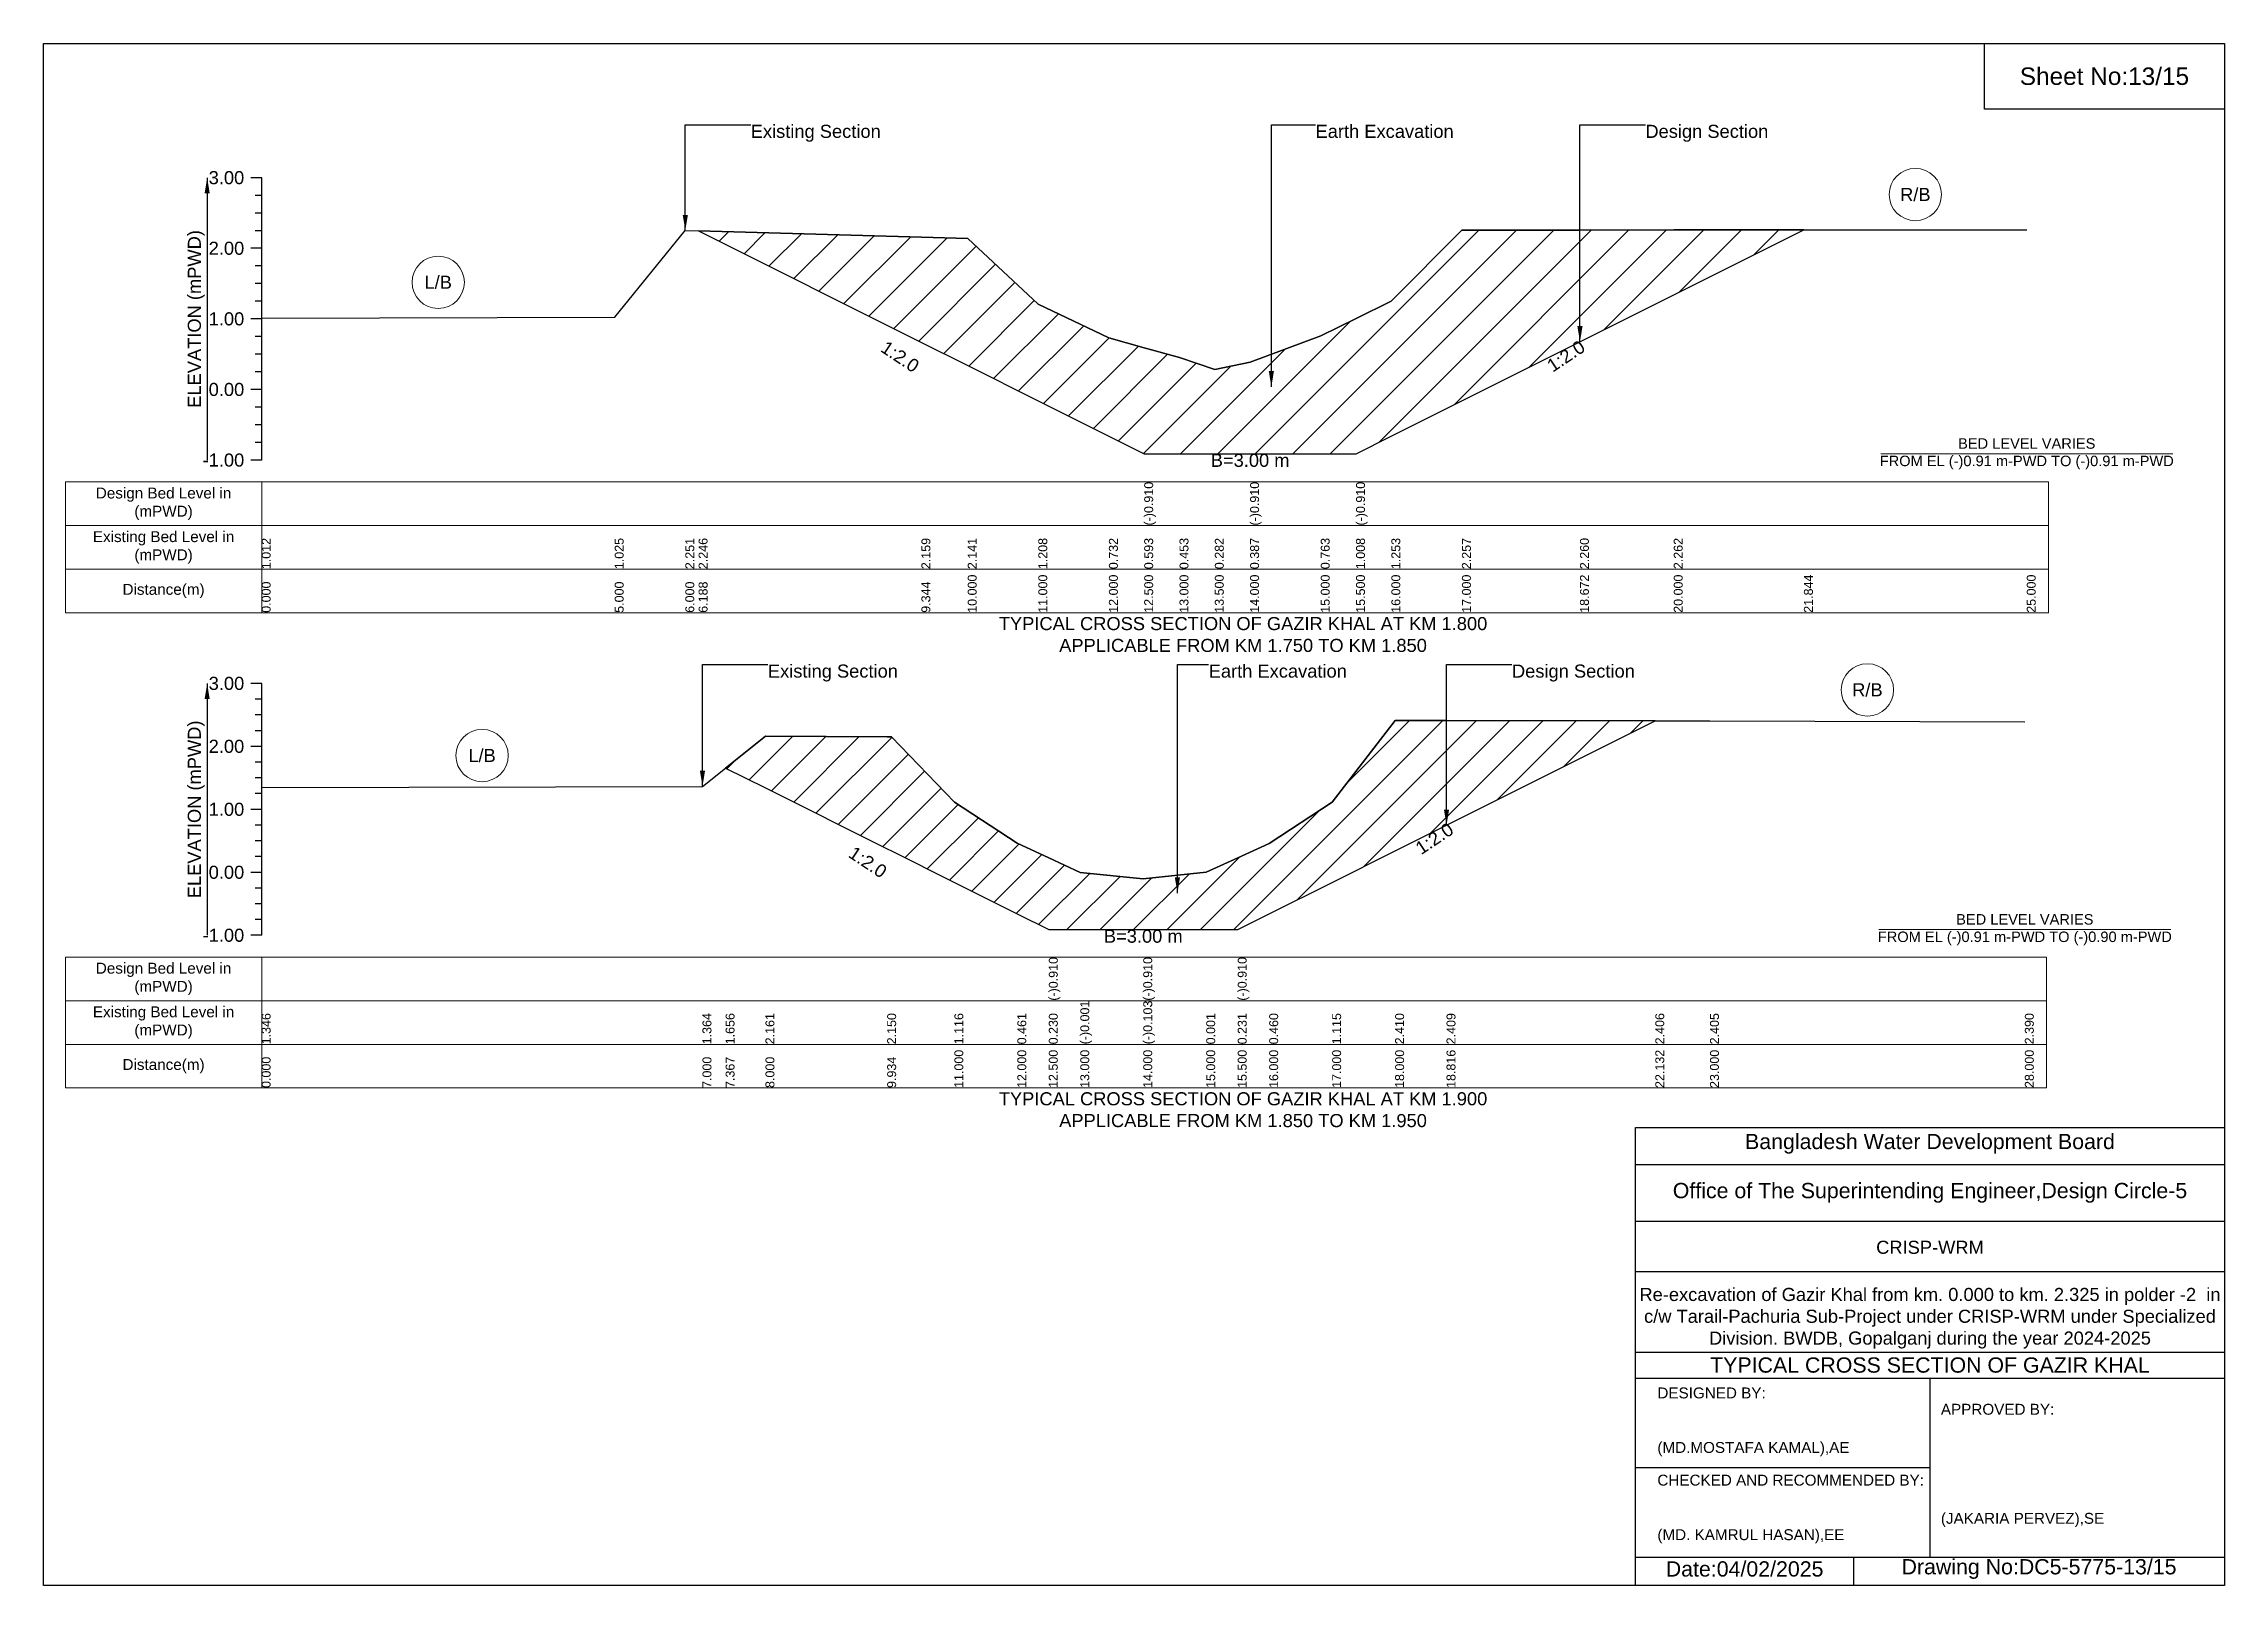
# Model space of a CAD drawing. Header units: inches. Extents: x 91000 to 258000, y -5656 to 9994.
# Drawn here: x 220000 to 228000, y -5656 to 0 of the extents above; entities that cross this region are included whole.
import ezdxf

# ---------------------------------------------------------------- set-up
doc = ezdxf.new("R2010")
doc.units = ezdxf.units.IN
doc.header["$LTSCALE"] = 7
doc.header["$MEASUREMENT"] = 0
for name, color, linetype, lineweight in [('Cross section Data Border', 7, 'Continuous', 9), ('Cross Section Labels', 7, 'Continuous', 9), ('Existing_Bed_Level for Xsection', 7, 'Continuous', 25)]:
    doc.layers.add(name, color=color, linetype=linetype, lineweight=lineweight)
doc.styles.get("Standard").update_dxf_attribs({"font": 'arial.ttf'})
doc.dimstyles.get("Standard").update_dxf_attribs({"dimtxt": 0.18, "dimasz": 0.18, "dimexe": 0.18, "dimexo": 0.0625, "dimgap": 0.09, "dimtad": 0, "dimtih": 1, "dimtoh": 1, "dimdec": 4, "dimzin": 0, "dimdsep": 46, "dimtxsty": 'Standard', "dimcen": 0.09, "dimadec": 0, "dimazin": 0, "dimtfac": 1, "dimtdec": 4, "dimtofl": 0, "dimtmove": 0, "dimatfit": 3, "dimfxl": 1, "dimtolj": 1, "dimtzin": 0, "dimarcsym": 0})

msp = doc.modelspace()

# ---------------------------------------------------------------- texts
at = {"attachment_point": 5}
for s, insert, char_height in [('Sheet No:13/15', (227560, -120), 64), ('Bangladesh Water Development Board', (226920, -4036), 56), ('Office of The Superintending Engineer,Design Circle-5', (226920, -4216), 56)]:
    msp.add_mtext(s, dxfattribs=dict(at, insert=insert, char_height=char_height))
for s, insert, char_height, width, attachment_point in [('CRISP-WRM', (226920, -4416), 48, 2240, 5), ('Re-excavation of Gazir Khal from km. 0.000 to km. 2.325 in polder -2  in c/w Tarail-Pachuria Sub-Project under CRISP-WRM under Specialized Division. BWDB, Gopalganj during the year 2024-2025', (226920, -4676), 48, 2160, 5), ('TYPICAL CROSS SECTION OF GAZIR KHAL', (226920, -4848), 56, 2240, 5), ('DESIGNED BY:^J^J^J(MD.MOSTAFA KAMAL),AE', (225920, -5056), 40, 1120, 4), ('APPROVED BY:^J^J^J^J^J^J(JAKARIA PERVEZ),SE', (226960, -5216), 40, 1120, 4), ('CHECKED AND RECOMMENDED BY:^J^J^J(MD. KAMRUL HASAN),EE', (225920, -5376), 40, 1120, 4), ('Date:04/02/2025', (226240, -5596), 56, 1120, 5), ('Drawing No:DC5-5775-13/15', (227320, -5596), 56, 1760, 5)]:
    msp.add_mtext(s, dxfattribs=dict(insert=insert, char_height=char_height, width=width, attachment_point=attachment_point))
at = {"layer": 'Cross section Data Border', "char_height": 40, "width": 640, "attachment_point": 5}
for s, insert in [('Design Bed Level in (mPWD)', (220440, -1688)), ('Existing Bed Level in (mPWD)', (220440, -1848)), ('Distance(m)', (220440, -2008)), ('Design Bed Level in (mPWD)', (220440, -3431.2)), ('Existing Bed Level in (mPWD)', (220440, -3591.2)), ('Distance(m)', (220440, -3751.2))]:
    msp.add_mtext(s, dxfattribs=dict(at, insert=insert))
at = {"layer": 'Cross Section Labels'}
for s, insert, char_height, attachment_point in [('Existing Section', (222594, -297.8), 48, 1), ('Earth Excavation', (224666, -297.8), 48, 1), ('Design Section', (225876, -297.8), 48, 1), ('R/B', (226866.3, -553.7), 48, 5), ('L/B', (221447.5, -875.7), 48, 5), ('B=3.00 m', (224426, -1504.7), 48, 2), ('BED LEVEL VARIES ^JFROM EL (-)0.91 m-PWD TO (-)0.91 m-PWD', (227275, -1504.7), 38.4, 5), ('TYPICAL CROSS SECTION OF GAZIR KHAL AT KM 1.800^JAPPLICABLE FROM KM 1.750 TO KM 1.850', (224400, -2168), 48, 5), ('Existing Section', (222657, -2277.9), 48, 1), ('Earth Excavation', (224274, -2277.9), 48, 1), ('Design Section', (225386.5, -2277.9), 48, 1), ('R/B', (226690.5, -2370.9), 48, 5), ('L/B', (221608.5, -2611.7), 48, 5), ('BED LEVEL VARIES ^JFROM EL (-)0.91 m-PWD TO (-)0.90 m-PWD', (227268, -3250.4), 38.4, 5), ('B=3.00 m', (224034, -3250.4), 48, 2), ('TYPICAL CROSS SECTION OF GAZIR KHAL AT KM 1.900^JAPPLICABLE FROM KM 1.850 TO KM 1.950', (224400, -3911.2), 48, 5)]:
    msp.add_mtext(s, dxfattribs=dict(at, insert=insert, char_height=char_height, attachment_point=attachment_point))
at = {"layer": 'Cross Section Labels', "char_height": 48, "attachment_point": 2}
for insert, rotation in [((223155.4, -1128.4), 326.30993), ((225571.3, -1126.3), 33.69007), ((225088.7, -2896.3), 33.69007), ((223036.9, -2982.9), 326.30993)]:
    msp.add_mtext('1:2.0', dxfattribs=dict(at, insert=insert, rotation=rotation))
at = {"layer": 'Existing_Bed_Level for Xsection', "char_height": 48, "attachment_point": 6}
for s, insert in [('3.00', (220736, -492)), ('2.00', (220736, -751)), ('1.00', (220736, -1010)), ('0.00', (220736, -1269)), ('-1.00', (220736, -1528)), ('3.00', (220736, -2347.2)), ('2.00', (220736, -2578.2)), ('1.00', (220736, -2809.2)), ('0.00', (220736, -3040.2)), ('-1.00', (220736, -3271.2))]:
    msp.add_mtext(s, dxfattribs=dict(at, insert=insert))
at = {"layer": 'Existing_Bed_Level for Xsection', "rotation": 90}
for s, insert, char_height, attachment_point in [('ELEVATION (mPWD)', (220560, -1010), 48, 5), ('(-)0.910', (224037.5, -1768), 32.8, 1), ('(-)0.910', (224426, -1768), 32.8, 1), ('(-)0.910', (224814.5, -1768), 32.8, 1), ('1.012', (220800, -1928), 32.8, 1), ('1.025', (222095, -1928), 32.8, 1), ('2.251', (222354, -1928), 32.8, 1), ('2.246', (222402.8, -1928), 32.8, 1), ('2.159', (223220.1, -1928), 32.8, 1), ('2.141', (223390, -1928), 32.8, 1), ('1.208', (223649, -1928), 32.8, 1), ('0.732', (223908, -1928), 32.8, 1), ('0.593', (224037.5, -1928), 32.8, 1), ('0.453', (224167, -1928), 32.8, 1), ('0.282', (224296.5, -1928), 32.8, 1), ('0.387', (224426, -1928), 32.8, 1), ('0.763', (224685, -1928), 32.8, 1), ('1.008', (224814.5, -1928), 32.8, 1), ('1.253', (224944, -1928), 32.8, 1), ('2.257', (225203, -1928), 32.8, 1), ('2.260', (225636, -1928), 32.8, 1), ('2.262', (225980, -1928), 32.8, 1), ('0.000', (220800, -2088), 32.8, 1), ('5.000', (222095, -2088), 32.8, 1), ('6.000', (222354, -2088), 32.8, 1), ('6.188', (222402.8, -2088), 32.8, 1), ('9.344', (223220.1, -2088), 32.8, 1), ('10.000', (223390, -2088), 32.8, 1), ('11.000', (223649, -2088), 32.8, 1), ('12.000', (223908, -2088), 32.8, 1), ('12.500', (224037.5, -2088), 32.8, 1), ('13.000', (224167, -2088), 32.8, 1), ('13.500', (224296.5, -2088), 32.8, 1), ('14.000', (224426, -2088), 32.8, 1), ('15.000', (224685, -2088), 32.8, 1), ('15.500', (224814.5, -2088), 32.8, 1), ('16.000', (224944, -2088), 32.8, 1), ('17.000', (225203, -2088), 32.8, 1), ('18.672', (225636, -2088), 32.8, 1), ('20.000', (225980, -2088), 32.8, 1), ('21.844', (226457.6, -2088), 32.8, 1), ('25.000', (227275, -2088), 32.8, 1), ('ELEVATION (mPWD)', (220560, -2809.2), 48, 5), ('(-)0.910', (223687.5, -3511.2), 32.8, 1), ('(-)0.910', (224034, -3511.2), 32.8, 1), ('(-)0.910', (224380.5, -3511.2), 32.8, 1), ('(-)0.001', (223803, -3671.2), 32.8, 1), ('(-)0.103', (224034, -3671.2), 32.8, 1), ('1.346', (220800, -3671.2), 32.8, 1), ('1.364', (222417, -3671.2), 32.8, 1), ('1.656', (222501.8, -3671.2), 32.8, 1), ('2.161', (222648, -3671.2), 32.8, 1), ('2.150', (223094.6, -3671.2), 32.8, 1), ('1.116', (223341, -3671.2), 32.8, 1), ('0.461', (223572, -3671.2), 32.8, 1), ('0.230', (223687.5, -3671.2), 32.8, 1), ('0.001', (224265, -3671.2), 32.8, 1), ('0.231', (224380.5, -3671.2), 32.8, 1), ('0.460', (224496, -3671.2), 32.8, 1), ('1.115', (224727, -3671.2), 32.8, 1), ('2.410', (224958, -3671.2), 32.8, 1), ('2.409', (225146.5, -3671.2), 32.8, 1), ('2.406', (225912.4, -3671.2), 32.8, 1), ('2.405', (226113, -3671.2), 32.8, 1), ('2.390', (227268, -3671.2), 32.8, 1), ('0.000', (220800, -3831.2), 32.8, 1), ('7.000', (222417, -3831.2), 32.8, 1), ('7.367', (222501.8, -3831.2), 32.8, 1), ('8.000', (222648, -3831.2), 32.8, 1), ('9.934', (223094.6, -3831.2), 32.8, 1), ('11.000', (223341, -3831.2), 32.8, 1), ('12.000', (223572, -3831.2), 32.8, 1), ('12.500', (223687.5, -3831.2), 32.8, 1), ('13.000', (223803, -3831.2), 32.8, 1), ('14.000', (224034, -3831.2), 32.8, 1), ('15.000', (224265, -3831.2), 32.8, 1), ('15.500', (224380.5, -3831.2), 32.8, 1), ('16.000', (224496, -3831.2), 32.8, 1), ('17.000', (224727, -3831.2), 32.8, 1), ('18.000', (224958, -3831.2), 32.8, 1), ('18.816', (225146.5, -3831.2), 32.8, 1), ('22.132', (225912.4, -3831.2), 32.8, 1), ('23.000', (226113, -3831.2), 32.8, 1), ('28.000', (227268, -3831.2), 32.8, 1)]:
    msp.add_mtext(s, dxfattribs=dict(at, insert=insert, char_height=char_height, attachment_point=attachment_point))

# ---------------------------------------------------------------- hatches: boundary and pattern name
at = {"layer": 'Existing_Bed_Level for Xsection'}
h = msp.add_hatch(dxfattribs=at)
h.set_pattern_fill('ANSI31', color=256, scale=777, style=0)
h.paths.add_polyline_path([(222402.8, -687.4), (223220.1, -1096), (223390, -1181), (223649, -1310.5), (223908, -1440), (224037.5, -1504.7), (224167, -1504.7), (224296.5, -1504.7), (224426, -1504.7), (224685, -1504.7), (224814.5, -1504.7), (224944, -1440), (225203, -1310.5), (225636, -1094), (225980, -922), (226457.6, -683.2), (225980, -683.2), (225636, -683.8), (225203, -684.5), (224944, -944.5), (224814.5, -1008), (224685, -1071.4), (224426, -1168.8), (224296.5, -1196), (224167, -1151.7), (224037.5, -1115.6), (223908, -1079.5), (223649, -956.2), (223390, -714.5), (223220.1, -709.8)])
h = msp.add_hatch(dxfattribs=at)
h.set_pattern_fill('ANSI31', color=256, scale=693, style=0)
h.paths.add_polyline_path([(222501.8, -2657.6), (222648, -2730.7), (223094.6, -2954), (223110, -2961.7), (223341, -3077.2), (223572, -3192.7), (223687.5, -3250.4), (223803, -3250.4), (224034, -3250.4), (224265, -3250.4), (224380.5, -3250.4), (224496, -3192.7), (224727, -3077.2), (224958, -2961.7), (225146.5, -2867.4), (225912.4, -2484.5), (225146.5, -2483.7), (224958, -2483.5), (224727, -2782.6), (224496, -2933.9), (224380.5, -2987), (224265, -3040), (224034, -3064), (223803, -3040.4), (223687.5, -2987.1), (223572, -2933.7), (223341, -2782.4), (223110, -2543.6), (223094.6, -2543.5), (222648, -2541)])

# ---------------------------------------------------------------- linework, layer by layer
for points in [[(220000, 0), (228000, 0), (228000, -5656), (220000, -5656)], [(227120, 0), (228000, 0), (228000, -240), (227120, -240)]]:
    msp.add_lwpolyline(points, close=True)
for points in [[(225840, -5656), (225840, -3976), (228000, -3976)], [(225840, -4112), (228000, -4112)], [(225840, -4320), (228000, -4320)], [(225840, -4504), (228000, -4504)], [(225840, -4800), (228000, -4800)], [(225840, -4896), (228000, -4896)], [(226920, -4896), (226920, -5552)], [(225840, -5224), (226920, -5224)], [(225840, -5552), (228000, -5552)], [(226640, -5552), (226640, -5656)]]:
    msp.add_lwpolyline(points)
at = {"layer": 'Cross section Data Border'}
for points in [[(220080, -1608), (227355, -1608), (227355, -2088), (220080, -2088)], [(220080, -3351.2), (227348, -3351.2), (227348, -3831.2), (220080, -3831.2)]]:
    msp.add_lwpolyline(points, close=True, dxfattribs=at)
for points in [[(220800, -1608), (220800, -2088)], [(220080, -1768), (227355, -1768)], [(220080, -1928), (227355, -1928)], [(220800, -3351.2), (220800, -3831.2)], [(220080, -3511.2), (227348, -3511.2)], [(220080, -3671.2), (227348, -3671.2)]]:
    msp.add_lwpolyline(points, dxfattribs=at)
at = {"layer": 'Cross Section Labels'}
for points in [[(226739.2, -1504.7), (227810.8, -1504.7)], [(226732.2, -3250.4), (227803.8, -3250.4)]]:
    msp.add_lwpolyline(points, dxfattribs=at)
for centre in [(226866.3, -553.7), (221447.5, -875.7), (226690.5, -2370.9), (221608.5, -2611.7)]:
    msp.add_circle(centre, 96, dxfattribs=at)
at = {"layer": 'Existing_Bed_Level for Xsection'}
for points in [[(220800, -492), (220760, -492)], [(220800, -556.8), (220776, -556.8)], [(220800, -1528), (220800, -1269), (220800, -1010), (220800, -751), (220800, -492)], [(220800, -621.5), (220776, -621.5)], [(220800, -686.3), (220776, -686.3)], [(220800, -1006.9), (222095, -1003.6), (222354, -686), (222402.8, -687.4), (223220.1, -709.8), (223390, -714.5), (223649, -956.2), (223908, -1079.5), (224037.5, -1115.6), (224037.5, -1115.6), (224167, -1151.7), (224296.5, -1196), (224426, -1168.8), (224426, -1168.8), (224685, -1071.4), (224814.5, -1008), (224814.5, -1008), (224944, -944.5), (225203, -684.5), (225636, -683.8), (225980, -683.2), (226457.6, -683.2), (227275, -683.2)], [(220800, -751), (220760, -751)], [(220800, -815.8), (220776, -815.8)], [(220800, -880.5), (220776, -880.5)], [(220800, -945.3), (220776, -945.3)], [(220800, -1010), (220760, -1010)], [(220800, -1074.8), (220776, -1074.8)], [(220800, -1139.5), (220776, -1139.5)], [(220800, -1269), (220760, -1269)], [(220800, -1204.3), (220776, -1204.3)], [(220800, -1333.8), (220776, -1333.8)], [(220800, -1398.5), (220776, -1398.5)], [(220800, -1463.3), (220776, -1463.3)], [(220800, -1528), (220760, -1528)], [(220800, -2347.2), (220760, -2347.2)], [(220800, -3271.2), (220800, -3040.2), (220800, -2809.2), (220800, -2578.2), (220800, -2347.2)], [(220800, -2405), (220776, -2405)], [(220800, -2462.7), (220776, -2462.7)], [(220800, -2520.5), (220776, -2520.5)], [(220800, -2729.3), (222417, -2725.1), (222501.8, -2657.6), (222648, -2541), (223094.6, -2543.5), (223110, -2543.6), (223341, -2782.4), (223572, -2933.7), (223687.5, -2987.1), (223687.5, -2987.1), (223803, -3040.4), (224034, -3064), (224034, -3064), (224265, -3040), (224380.5, -2987), (224380.5, -2987), (224496, -2933.9), (224727, -2782.6), (224958, -2483.5), (225146.5, -2483.7), (225912.4, -2484.5), (226113, -2484.7), (227268, -2488.1)], [(220800, -2578.2), (220760, -2578.2)], [(220800, -2636), (220776, -2636)], [(220800, -2693.7), (220776, -2693.7)], [(220800, -2751.5), (220776, -2751.5)], [(220800, -2809.2), (220760, -2809.2)], [(220800, -2867), (220776, -2867)], [(220800, -2924.7), (220776, -2924.7)], [(220800, -2982.5), (220776, -2982.5)], [(220800, -3040.2), (220760, -3040.2)], [(220800, -3098), (220776, -3098)], [(220800, -3155.7), (220776, -3155.7)], [(220800, -3271.2), (220760, -3271.2)], [(220800, -3213.5), (220776, -3213.5)]]:
    msp.add_lwpolyline(points, dxfattribs=at)
for points in [[(222402.8, -687.4), (222402.8, -687.4), (223220.1, -1096), (223390, -1181), (223649, -1310.5), (223908, -1440), (224037.5, -1504.7), (224037.5, -1504.7), (224167, -1504.7), (224296.5, -1504.7), (224426, -1504.7), (224426, -1504.7), (224685, -1504.7), (224814.5, -1504.7), (224814.5, -1504.7), (224944, -1440), (225203, -1310.5), (225636, -1094), (225980, -922), (226457.6, -683.2), (225980, -683.2), (225636, -683.8), (225203, -684.5), (224944, -944.5), (224814.5, -1008), (224814.5, -1008), (224685, -1071.4), (224426, -1168.8), (224426, -1168.8), (224296.5, -1196), (224167, -1151.7), (224037.5, -1115.6), (224037.5, -1115.6), (223908, -1079.5), (223649, -956.2), (223390, -714.5), (223220.1, -709.8), (222402.8, -687.4)], [(222501.8, -2657.6), (222501.8, -2657.6), (222648, -2730.7), (223094.6, -2954), (223110, -2961.7), (223341, -3077.2), (223572, -3192.7), (223687.5, -3250.4), (223687.5, -3250.4), (223803, -3250.4), (224034, -3250.4), (224034, -3250.4), (224265, -3250.4), (224380.5, -3250.4), (224380.5, -3250.4), (224496, -3192.7), (224727, -3077.2), (224958, -2961.7), (225146.5, -2867.4), (225912.4, -2484.5), (225146.5, -2483.7), (224958, -2483.5), (224727, -2782.6), (224496, -2933.9), (224380.5, -2987), (224380.5, -2987), (224265, -3040), (224034, -3064), (224034, -3064), (223803, -3040.4), (223687.5, -2987.1), (223687.5, -2987.1), (223572, -2933.7), (223341, -2782.4), (223110, -2543.6), (223094.6, -2543.5), (222648, -2541), (222501.8, -2657.6)]]:
    msp.add_lwpolyline(points, close=True, dxfattribs=at)

msp.set_redraw_order([(e.dxf.handle, doc.entitydb.next_handle()) for e in msp.query("TEXT MTEXT ATTDEF DIMENSION ARC_DIMENSION")])  # texts and dimensions are drawn at this point

# ---------------------------------------------------------------- leaders
at = {"layer": 'Cross Section Labels', "annotation_type": 0, "has_hookline": 1, "hookline_direction": 0}
for points, text_width in [([(222354, -686), (222354, -297.8), (222593.9, -297.8)], 467.2), ([(224503.9, -1259), (224503.9, -297.8), (224665.9, -297.8)], 497), ([(225636, -1094), (225636, -297.8), (225876, -297.8)], 441.2), ([(222417, -2725.1), (222417, -2277.9), (222656.9, -2277.9)], 467.2), ([(224159.3, -3116.2), (224159.3, -2277.9), (224273.9, -2277.9)], 497), ([(225146.5, -2867.4), (225146.5, -2277.9), (225386.4, -2277.9)], 441.2)]:
    msp.add_leader(points, dimstyle='Standard', override={"dimasz": 57.6}, dxfattribs=dict(at, text_width=text_width))
at = {"layer": 'Existing_Bed_Level for Xsection'}
for points in [[(220600, -492), (220600, -1528)], [(220600, -2347.2), (220600, -3271.2)]]:
    msp.add_leader(points, dimstyle='Standard', override={"dimasz": 57.6}, dxfattribs=at)

doc.saveas('drawing.dxf')
